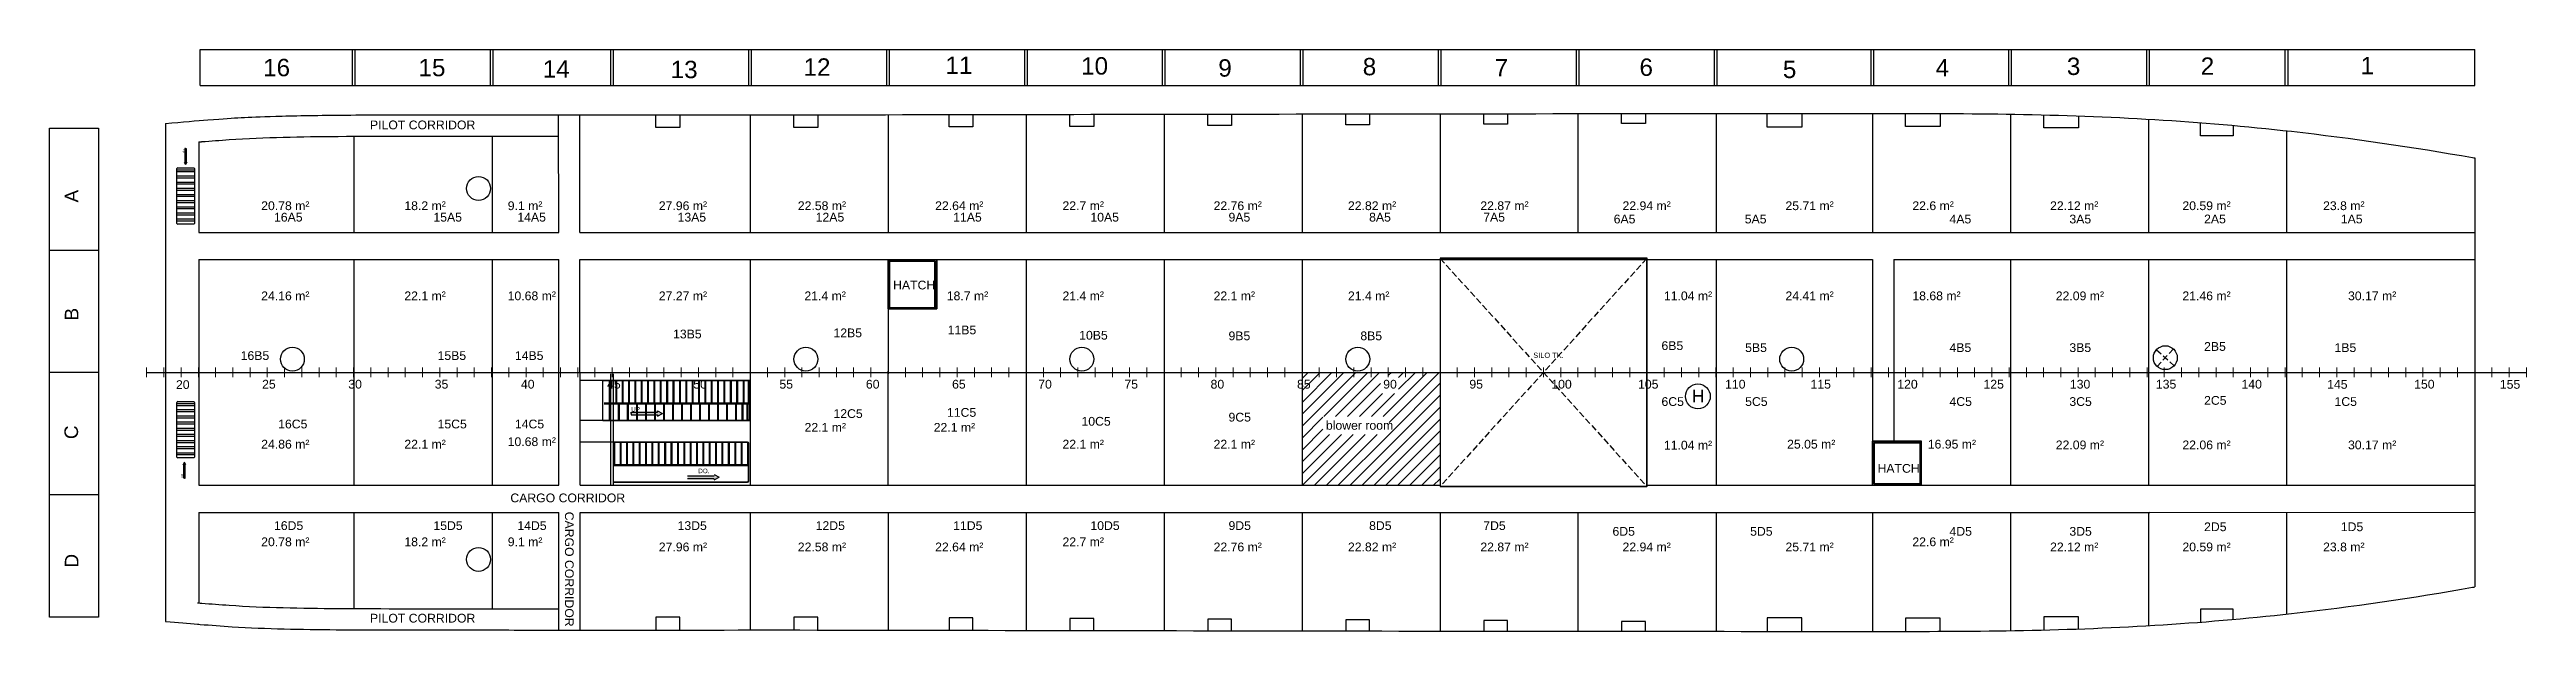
# Model space of a CAD drawing. Header units: inches. Extents: x 1.5 to 94.9, y 1.9 to 23.8.
import ezdxf

# ---------------------------------------------------------------- set-up
doc = ezdxf.new("R2010")
doc.units = ezdxf.units.IN
doc.header["$MEASUREMENT"] = 0
doc.linetypes.add('ACAD_ISO02W100', pattern=[15, 12, -3])
for name, color, linetype in [('deck 4', 7, 'Continuous'), ('Layer1', 10, 'Continuous'), ('Layer2', 7, 'Continuous'), ('PDF2_TEXT', 7, 'Continuous'), ('PDF_INER2', 7, 'Continuous'), ('PDF_out line', 7, 'Continuous'), ('STATIONS', 7, 'Continuous')]:
    doc.layers.add(name, color=color, linetype=linetype)
doc.layers.add('WIND AREA', color=18, linetype='Continuous', true_color=0x000000)
doc.styles.add('PDF ArialMT', font='arial.ttf')
doc.styles.get("Standard").update_dxf_attribs({"font": 'arial.ttf'})

msp = doc.modelspace()

# ---------------------------------------------------------------- texts
at = {"color": 1}
msp.add_text('H', height=0.469, dxfattribs=at).set_placement((63.441, 10.537))
at = {"color": 8, "char_height": 0.65414}
for s, insert, attachment_point in [('\\pxsm1.5;16', (9.592, 23.466, 0), 1), ('\\pxsm1.5;15', (15.448, 23.466, 0), 1), ('\\pxsm1.5,qc;14', (17.764, 23.414, 0), 1), ('\\pxsm1.5,qc;13', (22.585, 23.394, 0), 1), ('\\pxsm1.5,qc;12', (33.343, 23.485), 3), ('\\pxsm1.5,qc;11', (38.694, 23.553, 0), 3), ('\\pxsm1.5,qc;10', (43.806, 23.528, 0), 3), ('\\pxsm1.5,qc;9', (48.723, 23.451, 0), 3), ('\\pxsm1.5,qc;8', (54.167, 23.502, 0), 3), ('\\pxsm1.5,qc;7', (59.138, 23.461, 0), 3), ('\\pxsm1.5,qc;6', (64.597, 23.48, 0), 3), ('\\pxsm1.5,qc;5', (70.002, 23.397, 0), 3), ('\\pxsm1.5,qc;4', (75.762, 23.466, 0), 3), ('\\pxsm1.5,qc;3', (80.706, 23.514, 0), 3), ('\\pxsm1.5,qc;2', (85.751, 23.521, 0), 3), ('\\pxsm1.5,qc;1', (91.776, 23.541, 0), 3)]:
    msp.add_mtext_dynamic_manual_height_columns(s, width=5.74991, gutter_width=3.271, heights=[0.875], dxfattribs=dict(at, insert=insert, attachment_point=attachment_point))
at = {"color": 7, "attachment_point": 1}
for s, width, insert, char_height in [('PILOT CORRIDOR', 4.98609, (13.62, 21.144), 0.32997), ('20.7{\\fArial|b0|i0|c178|p34;8} m²', 1.81467, (9.519, 18.102), 0.32997), ('18.2 m²', 1.67372, (14.915, 18.102), 0.33), ('9.1 m²', 1.67372, (18.813, 18.102), 0.33), ('27.9{\\fArial|b0|i0|c178|p34;6} m²', 2.10099, (24.506, 18.102), 0.32997), ('22.{\\fArial|b0|i0|c178|p34;58} m²', 1.99254, (29.745, 18.102), 0.32997), ('22.6{\\fArial|b0|i0|c178|p34;4} m²', 2.114, (34.921, 18.102), 0.32997), ('22.7 m²', 1.67372, (39.721, 18.102), 0.33), ('22.7{\\fArial|b0|i0|c178|p34;6} m²', 2.02291, (45.416, 18.102), 0.32997), ('22.8{\\fArial|b0|i0|c178|p34;2} m²', 1.90145, (50.48, 18.102), 0.32997), ('22.{\\fArial|b0|i0|c178|p34;87} m²', 2.09882, (55.47, 18.102), 0.32997), ('22.9{\\fArial|b0|i0|c178|p34;4} m²', 2.03809, (60.829, 18.102), 0.32997), ('25.7{\\fArial|b0|i0|c178|p34;1} m²', 2.08364, (66.971, 18.102), 0.32997), ('22.6 m²', 1.67372, (71.754, 18.102), 0.33), ('22.1{\\fArial|b0|i0|c178|p34;2} m²', 2.15955, (76.945, 18.102), 0.32997), ('20.5{\\fArial|b0|i0|c178|p34;9} m²', 2.08363, (81.932, 18.102), 0.32997), ('23.{\\fArial|b0|i0|c178|p34;8} m²', 1.67372, (87.235, 18.102), 0.32997), ('24.{\\fArial|b0|i0|c178|p34;16} m²', 2.10698, (9.519, 14.709), 0.32997), ('22.{\\fArial|b0|i0|c178|p34;1} m²', 1.9493, (14.915, 14.709), 0.32997), ('10.{\\fArial|b0|i0|c178|p34;68} m²', 1.92922, (18.809, 14.709), 0.32997), ('27.{\\fArial|b0|i0|c178|p34;27} m²', 1.95977, (24.506, 14.709), 0.32997), ('21.{\\fArial|b0|i0|c178|p34;4} m²', 1.67372, (29.994, 14.709), 0.32997), ('1{\\fArial|b0|i0|c178|p34;8.7} m²', 1.67372, (35.359, 14.709), 0.32997), ('21.{\\fArial|b0|i0|c178|p34;4} m²', 1.67372, (39.721, 14.709), 0.32997), ('22.{\\fArial|b0|i0|c178|p34;1} m²', 1.67372, (45.416, 14.709), 0.32997), ('21.{\\fArial|b0|i0|c178|p34;4} m²', 1.67372, (50.48, 14.709), 0.32997), ('11.{\\fArial|b0|i0|c178|p34;04} m²', 1.87666, (62.389, 14.709), 0.32997), ('24.{\\fArial|b0|i0|c178|p34;41} m²', 1.91411, (66.971, 14.709), 0.32997), ('1{\\fArial|b0|i0|c178|p34;8.68} m²', 2.11477, (71.754, 14.709), 0.32997), ('22.{\\fArial|b0|i0|c178|p34;09} m²', 1.90383, (77.159, 14.709), 0.32997), ('{\\fArial|b0|i0|c178|p34;21.46} m²', 2.31715, (81.932, 14.709), 0.32997), ('30.{\\fArial|b0|i0|c178|p34;17} m²', 2.26604, (88.175, 14.709), 0.32997), ('22.{\\fArial|b0|i0|c178|p34;1} m²', 1.67372, (29.999, 9.758), 0.32997), ('22.{\\fArial|b0|i0|c178|p34;1} m²', 1.67372, (34.866, 9.758), 0.32997), ('blower room', 3.24907, (49.65, 9.834, 0), 0.32997), ('2{\\fArial|b0|i0|c178|p34;4.86} m²', 1.9497, (9.519, 9.125), 0.32997), ('22.{\\fArial|b0|i0|c178|p34;1} m²', 1.67372, (14.915, 9.125), 0.32997), ('10.{\\fArial|b0|i0|c178|p34;68} m²', 1.80367, (18.809, 9.219), 0.32997), ('22.{\\fArial|b0|i0|c178|p34;1} m²', 1.67372, (39.721, 9.125), 0.32997), ('22.{\\fArial|b0|i0|c178|p34;1} m²', 1.67372, (45.416, 9.125), 0.32997), ('11.{\\fArial|b0|i0|c178|p34;04} m²', 1.87666, (62.389, 9.089), 0.32997), ('25.{\\fArial|b0|i0|c178|p34;05} m²', 1.99604, (67.033, 9.125), 0.32997), ('1{\\fArial|b0|i0|c178|p34;6.95} m²', 2.13721, (72.335, 9.125), 0.32997), ('22.{\\fArial|b0|i0|c178|p34;09} m²', 1.90383, (77.159, 9.097), 0.32997), ('{\\fArial|b0|i0|c178|p34;22.06} m²', 2.31715, (81.932, 9.097), 0.32997), ('30.{\\fArial|b0|i0|c178|p34;17} m²', 2.26604, (88.175, 9.097), 0.32997), ('CARGO CORRIDOR', 4.98609, (18.91, 7.102), 0.32997), ('20.7{\\fArial|b0|i0|c178|p34;8} m²', 1.95767, (9.519, 5.449), 0.32997), ('18.2 m²', 1.67372, (14.915, 5.449), 0.33), ('9.1 m²', 1.67372, (18.813, 5.449), 0.33), ('27.9{\\fArial|b0|i0|c178|p34;6} m²', 2.10099, (24.506, 5.256), 0.32997), ('22.{\\fArial|b0|i0|c178|p34;58} m²', 1.99254, (29.745, 5.256), 0.32997), ('22.6{\\fArial|b0|i0|c178|p34;4} m²', 2.114, (34.921, 5.256), 0.32997), ('22.7 m²', 1.67372, (39.721, 5.449), 0.33), ('22.7{\\fArial|b0|i0|c178|p34;6} m²', 2.02291, (45.416, 5.256), 0.32997), ('22.8{\\fArial|b0|i0|c178|p34;2} m²', 1.90145, (50.48, 5.256), 0.32997), ('22.{\\fArial|b0|i0|c178|p34;87} m²', 2.09882, (55.47, 5.256), 0.32997), ('22.9{\\fArial|b0|i0|c178|p34;4} m²', 2.03809, (60.829, 5.256), 0.32997), ('25.7{\\fArial|b0|i0|c178|p34;1} m²', 2.08364, (66.971, 5.256), 0.32997), ('22.6 m²', 1.67372, (71.754, 5.449), 0.33), ('22.1{\\fArial|b0|i0|c178|p34;2} m²', 2.15955, (76.945, 5.256), 0.32997), ('20.5{\\fArial|b0|i0|c178|p34;9} m²', 2.08363, (81.932, 5.256), 0.32997), ('23.{\\fArial|b0|i0|c178|p34;8} m²', 1.67372, (87.235, 5.256), 0.32997), ('PILOT CORRIDOR', 4.98609, (13.62, 2.574), 0.32997)]:
    msp.add_mtext_dynamic_manual_height_columns(s, width=width, gutter_width=1.65, heights=[0], dxfattribs=dict(at, insert=insert, char_height=char_height))
at = {"color": 7, "insert": (21.298, 6.418, 0), "char_height": 0.32997, "attachment_point": 1, "rotation": 270}
msp.add_mtext_dynamic_manual_height_columns('CARGO CORRIDOR', width=4.98609, gutter_width=1.65, heights=[0], dxfattribs=at)
at = {"layer": 'deck 4', "color": 7, "ltscale": 0.1, "insert": (57.465, 12.407), "char_height": 0.2, "attachment_point": 1}
msp.add_mtext_dynamic_manual_height_columns('SILO TK.', width=1.38264, gutter_width=12.5, heights=[0], dxfattribs=at)
at = {"layer": 'PDF2_TEXT', "char_height": 0.512, "attachment_point": 4, "rotation": 90, "style": 'PDF ArialMT'}
for s, insert in [('A', (2.372, 18.058, 0)), ('B', (2.372, 13.615, 0)), ('C', (2.363, 9.15, 0)), ('D', (2.372, 4.312, 0))]:
    msp.add_mtext(s, dxfattribs=dict(at, insert=insert))
at = {"layer": 'PDF_INER2', "color": 7, "char_height": 0.0861, "rotation": 90}
for s, insert, attachment_point in [('do.', (6.547, 20.085, 0), 3), ('UP', (6.508, 7.681, 0), 1)]:
    msp.add_mtext_dynamic_manual_height_columns(s, width=0.0169, gutter_width=0.431, heights=[0], dxfattribs=dict(at, insert=insert, attachment_point=attachment_point))
at = {"layer": 'PDF_INER2', "color": 7, "char_height": 0.1708}
for s, insert, attachment_point in [('UP', (23.464, 10.359), 1), ('DO.', (26.417, 8.039), 3)]:
    msp.add_mtext_dynamic_manual_height_columns(s, width=0.03351, gutter_width=0.854, heights=[0], dxfattribs=dict(at, insert=insert, attachment_point=attachment_point))
at = {"layer": 'STATIONS', "color": 30, "true_color": 0xf8991e, "char_height": 0.33, "attachment_point": 1}
for s, heights, insert in [('16A5', [0], (10.002, 17.671)), ('15A5', [0], (16.01, 17.671)), ('14A5', [0], (19.174, 17.671)), ('13A5', [0], (25.213, 17.671)), ('12A5', [0], (30.418, 17.671)), ('11A5', [0], (35.601, 17.671)), ('10A5', [0], (40.773, 17.671)), ('9A5', [0], (45.978, 17.671)), ('8A5', [0], (51.278, 17.671)), ('7A5', [0], (55.58, 17.671)), ('6A5', [0], (60.496, 17.601, 0)), ('5A5', [0], (65.436, 17.601, 0)), ('4A5', [0], (73.153, 17.601, 0)), ('3A5', [0], (77.672, 17.601, 0)), ('2A5', [0], (82.749, 17.603, 0)), ('1A5', [0], (87.902, 17.603, 0)), ('13B5', [0], (25.043, 13.272)), ('12B5', [0], (31.089, 13.315)), ('\\pxt3;11B5', [0], (35.393, 13.426)), ('10B5', [0], (40.35, 13.226)), ('9B5', [0], (45.978, 13.203)), ('8B5', [0], (50.948, 13.203)), ('16B5', [0], (8.745, 12.46)), ('15B5', [0], (16.167, 12.46)), ('14B5', [0], (19.082, 12.46)), ('6B5', [0], (62.297, 12.834, 0)), ('5B5', [0], (65.451, 12.76, 0)), ('4B5', [0], (73.153, 12.76, 0)), ('3B5', [0], (77.672, 12.76, 0)), ('2B5', [0], (82.749, 12.803, 0)), ('1B5', [0], (87.665, 12.76, 0)), ('12C5', [0], (31.089, 10.276)), ('11C5', [0], (35.367, 10.321)), ('6C5', [0], (62.297, 10.729, 0)), ('5C5', [0], (65.451, 10.729, 0)), ('4C5', [0], (73.153, 10.729, 0)), ('3C5', [0], (77.672, 10.729, 0)), ('2C5', [0], (82.749, 10.773, 0)), ('1C5', [0], (87.665, 10.729, 0)), ('16C5', [0], (10.159, 9.884)), ('15C5', [0], (16.167, 9.884)), ('14C5', [0], (19.082, 9.884)), ('10C5', [0.341], (40.437, 9.986)), ('9C5', [0], (45.978, 10.142)), ('16D5', [0], (10.002, 6.059)), ('15D5', [0], (16.01, 6.059)), ('14D5', [0], (19.174, 6.059)), ('13D5', [0], (25.213, 6.059)), ('12D5', [0], (30.418, 6.059)), ('11D5', [0], (35.601, 6.059)), ('10D5', [0], (40.773, 6.059)), ('9D5', [0], (45.978, 6.059)), ('8D5', [0], (51.278, 6.059)), ('7D5', [0.259], (55.58, 6.059)), ('6D5', [0], (60.451, 5.843, 0)), ('5D5', [0], (65.639, 5.843, 0)), ('4D5', [0], (73.153, 5.843, 0)), ('3D5', [0], (77.672, 5.843, 0)), ('2D5', [0], (82.749, 6.015, 0)), ('1D5', [0], (87.902, 6.015, 0))]:
    msp.add_mtext_dynamic_manual_height_columns(s, width=1.67372, gutter_width=1.65, heights=heights, dxfattribs=dict(at, insert=insert))
at = {"layer": 'STATIONS', "color": 7, "attachment_point": 1}
for s, width, gutter_width, insert, char_height in [('HATCH', 1.67372, 1.65, (33.337, 15.116, 0), 0.33), ('20', 0.22092, 1.651, (6.307, 11.367), 0.3303), ('25', 0.22092, 1.651, (9.553, 11.383, 0), 0.3303), ('30', 0.22092, 1.651, (12.801, 11.383, 0), 0.3303), ('35', 0.22092, 1.651, (16.06, 11.383, 0), 0.3303), ('40', 0.22092, 1.651, (19.308, 11.383, 0), 0.3303), ('45', 0.22092, 1.651, (22.556, 11.383, 0), 0.3303), ('50', 0.22092, 1.651, (25.804, 11.383, 0), 0.3303), ('55', 0.22092, 1.651, (29.051, 11.383, 0), 0.3303), ('60', 0.22092, 1.651, (32.311, 11.383, 0), 0.3303), ('65', 0.22092, 1.651, (35.559, 11.383, 0), 0.3303), ('70', 0.22092, 1.651, (38.806, 11.383, 0), 0.3303), ('75', 0.22092, 1.651, (42.054, 11.383, 0), 0.3303), ('80', 0.22092, 1.651, (45.302, 11.383, 0), 0.3303), ('85', 0.22092, 1.651, (48.562, 11.383, 0), 0.3303), ('90', 0.22092, 1.651, (51.809, 11.383, 0), 0.3303), ('95', 0.22092, 1.651, (55.057, 11.383, 0), 0.3303), ('100', 0.22092, 1.651, (58.146, 11.383, 0), 0.3303), ('105', 0.22092, 1.651, (61.415, 11.383, 0), 0.3303), ('110', 0.22092, 1.651, (64.695, 11.383, 0), 0.3303), ('115', 0.22092, 1.651, (67.915, 11.383, 0), 0.3303), ('120', 0.22092, 1.651, (71.186, 11.383, 0), 0.3303), ('125', 0.22092, 1.651, (74.434, 11.383, 0), 0.3303), ('130', 0.22092, 1.651, (77.691, 11.383, 0), 0.3303), ('135', 0.22092, 1.651, (80.932, 11.383, 0), 0.3303), ('140', 0.22092, 1.651, (84.157, 11.383, 0), 0.3303), ('145', 0.22092, 1.651, (87.386, 11.377, 0), 0.3303), ('150', 0.22092, 1.651, (90.667, 11.383, 0), 0.3303), ('155', 0.22092, 1.651, (93.897, 11.377, 0), 0.3303), ('HATCH', 1.67372, 1.65, (70.441, 8.214, 0), 0.33)]:
    msp.add_mtext_dynamic_manual_height_columns(s, width=width, gutter_width=gutter_width, heights=[0], dxfattribs=dict(at, insert=insert, char_height=char_height))

# ---------------------------------------------------------------- hatches: boundary and pattern name
h = msp.add_hatch()
h.set_pattern_fill('ANSI31', color=256, scale=0.1)
h.set_pattern_definition([(45, (-3468.2132, -1985.6228), (-0.224506403, 0.224506403), [])])
h.paths.add_polyline_path([(53.945, 11.661), (48.75, 11.661), (48.75, 9.032), (48.752, 7.411), (53.947, 7.411)])
h.paths.add_polyline_path([(49.537, 9.324), (52.033, 9.324), (52.033, 10.004), (49.537, 10.004)], flags=16)
h.paths.add_polyline_path([(51.708, 10.871), (52.386, 10.871), (52.386, 11.552), (51.708, 11.552)], flags=16)
h.paths.add_polyline_path([(49.139, 10.871), (49.139, 11.552)], flags=16)
at = {"layer": 'PDF_INER2'}
h = msp.add_hatch(color=7, dxfattribs=at)
h.dxf.hatch_style = 1
h.paths.add_polyline_path([(6.696, 20.087), (6.67, 20.087), (6.645, 20.087), (6.645, 19.583), (6.62, 19.583), (6.67, 19.488), (6.721, 19.583), (6.696, 19.583)])
h = msp.add_hatch(color=7, dxfattribs=at)
h.dxf.hatch_style = 1
h.paths.add_polyline_path([(24.646, 10.114), (24.458, 10.214), (24.458, 10.164), (23.458, 10.164), (23.458, 10.114), (23.458, 10.064), (24.458, 10.064), (24.458, 10.014)])
h = msp.add_hatch(color=7, dxfattribs=at)
h.dxf.hatch_style = 1
h.paths.add_polyline_path([(6.657, 7.679), (6.632, 7.679), (6.607, 7.679), (6.607, 8.183), (6.581, 8.183), (6.632, 8.278), (6.682, 8.183), (6.657, 8.183)])
h = msp.add_hatch(color=7, dxfattribs=at)
h.dxf.hatch_style = 1
h.paths.add_polyline_path([(25.588, 7.772), (25.588, 7.722), (25.588, 7.672), (26.588, 7.672), (26.588, 7.622), (26.776, 7.722), (26.588, 7.822), (26.588, 7.772)])

# ---------------------------------------------------------------- linework, layer by layer
at = {"color": 8}
for p, q in [((7.216, 22.466), (7.216, 23.815)), ((7.216, 23.815, 0), (92.95, 23.815, 0)), ((12.966, 22.466), (12.966, 23.815)), ((13.066, 22.466), (13.066, 23.815)), ((18.166, 22.466), (18.166, 23.815)), ((18.266, 22.466), (18.266, 23.815)), ((22.696, 22.466), (22.696, 23.815)), ((22.796, 22.466), (22.796, 23.815)), ((27.896, 22.466), (27.896, 23.815)), ((27.996, 22.466), (27.996, 23.815)), ((33.096, 22.466), (33.096, 23.815)), ((33.196, 22.466), (33.196, 23.815)), ((38.296, 22.466, 0), (38.296, 23.815, 0)), ((38.396, 22.466), (38.396, 23.815)), ((43.496, 22.466), (43.496, 23.815)), ((43.596, 22.466), (43.596, 23.815)), ((48.696, 22.466), (48.696, 23.815)), ((48.796, 22.466), (48.796, 23.815)), ((53.896, 22.466), (53.896, 23.815)), ((53.996, 22.466), (53.996, 23.815)), ((59.096, 22.466), (59.096, 23.815)), ((59.196, 22.466), (59.196, 23.815)), ((64.301, 22.466, 0), (64.301, 23.815, 0)), ((64.401, 22.466, 0), (64.401, 23.815, 0)), ((70.196, 22.466), (70.196, 23.815)), ((70.296, 22.466), (70.296, 23.815)), ((75.396, 22.466), (75.396, 23.815)), ((75.496, 22.466), (75.496, 23.815)), ((80.596, 22.466), (80.596, 23.815)), ((80.696, 22.466), (80.696, 23.815)), ((85.8, 22.466, 0), (85.8, 23.815, 0)), ((85.9, 23.815, 0), (85.9, 22.466, 0)), ((92.95, 22.466), (92.95, 23.815)), ((7.216, 22.466, 0), (92.95, 22.466, 0))]:
    msp.add_line(p, q, dxfattribs=at)
at = {"color": 7}
for p, q in [((24.396, 20.88), (24.396, 21.36)), ((24.396, 20.88), (24.396, 21.36)), ((29.596, 20.88), (29.596, 21.357)), ((29.596, 20.88), (29.596, 21.357)), ((35.446, 20.904), (35.446, 21.369)), ((35.446, 20.904), (35.446, 21.369)), ((39.996, 20.925), (39.996, 21.377)), ((39.996, 20.925), (39.996, 21.377)), ((45.196, 20.952), (45.196, 21.386)), ((45.196, 20.952), (45.196, 21.386)), ((50.395, 20.982), (50.395, 21.394)), ((50.395, 20.982), (50.395, 21.394)), ((55.596, 21.006), (55.596, 21.401)), ((55.596, 21.006), (55.596, 21.401)), ((60.796, 21.037), (60.796, 21.406)), ((60.796, 21.037), (60.796, 21.406)), ((66.282, 20.894), (66.282, 21.41)), ((66.282, 20.894), (66.282, 21.41)), ((71.496, 20.918), (71.496, 21.411)), ((71.496, 20.918), (71.496, 21.411)), ((76.715, 20.866), (76.715, 21.357)), ((76.715, 20.866), (76.715, 21.357)), ((82.61, 20.573, 0), (82.61, 21.063, 0)), ((82.61, 20.573, 0), (82.61, 21.063, 0)), ((24.396, 2.442), (24.396, 1.962)), ((24.396, 2.442), (24.396, 1.962)), ((29.596, 2.442), (29.596, 1.965)), ((29.596, 2.442), (29.596, 1.965)), ((35.446, 2.419), (35.446, 1.954)), ((35.446, 2.419), (35.446, 1.954)), ((39.996, 2.397), (39.996, 1.946)), ((39.996, 2.397), (39.996, 1.946)), ((45.196, 2.371), (45.196, 1.937)), ((45.196, 2.371), (45.196, 1.937)), ((50.395, 2.341), (50.395, 1.929)), ((50.395, 2.341), (50.395, 1.929)), ((55.596, 2.317), (55.596, 1.922)), ((55.596, 2.317), (55.596, 1.922)), ((60.796, 2.286), (60.796, 1.917)), ((60.796, 2.286), (60.796, 1.917)), ((66.282, 2.428), (66.282, 1.913)), ((66.282, 2.428), (66.282, 1.913)), ((71.496, 2.405), (71.496, 1.912)), ((71.496, 2.405), (71.496, 1.912)), ((76.715, 2.457), (76.715, 1.965)), ((76.715, 2.457), (76.715, 1.965)), ((82.61, 2.75, 0), (82.61, 2.26, 0)), ((82.61, 2.75, 0), (82.61, 2.26, 0))]:
    msp.add_line(p, q, dxfattribs=at)
for p, q in [((71.057, 15.911), (71.049, 9.006)), ((71.047, 7.476), (71.047, 7.411))]:
    msp.add_line(p, q)
at = {"elevation": 0}
msp.add_lwpolyline([(33.15, 15.913), (34.979, 15.913), (34.979, 14.053), (33.15, 14.053)], close=True, dxfattribs=at)
at = {"color": 7}
for points in [[(25.296, 21.36, 0), (25.296, 20.88, 0), (24.396, 20.88, 0)], [(25.296, 21.36, 0), (25.296, 20.88, 0), (24.396, 20.88, 0)], [(30.496, 21.359, 0), (30.496, 20.88, 0), (29.596, 20.88, 0)], [(30.496, 21.359, 0), (30.496, 20.88, 0), (29.596, 20.88, 0)], [(36.346, 21.37, 0), (36.346, 20.904, 0), (35.446, 20.904, 0)], [(36.346, 21.37, 0), (36.346, 20.904, 0), (35.446, 20.904, 0)], [(40.896, 21.378, 0), (40.896, 20.925, 0), (39.996, 20.925, 0)], [(40.896, 21.378, 0), (40.896, 20.925, 0), (39.996, 20.925, 0)], [(46.096, 21.387, 0), (46.096, 20.952, 0), (45.196, 20.952, 0)], [(46.096, 21.387, 0), (46.096, 20.952, 0), (45.196, 20.952, 0)], [(51.295, 21.395, 0), (51.295, 20.982, 0), (50.395, 20.982, 0)], [(51.295, 21.395, 0), (51.295, 20.982, 0), (50.395, 20.982, 0)], [(56.496, 21.402, 0), (56.496, 21.006, 0), (55.596, 21.006, 0)], [(56.496, 21.402, 0), (56.496, 21.006, 0), (55.596, 21.006, 0)], [(61.696, 21.407, 0), (61.696, 21.037, 0), (60.796, 21.037, 0)], [(61.696, 21.407, 0), (61.696, 21.037, 0), (60.796, 21.037, 0)], [(67.582, 21.41, 0), (67.582, 20.894, 0), (66.282, 20.894, 0)], [(67.582, 21.41, 0), (67.582, 20.894, 0), (66.282, 20.894, 0)], [(72.796, 21.408, 0), (72.796, 20.918, 0), (71.496, 20.918, 0)], [(72.796, 21.408, 0), (72.796, 20.918, 0), (71.496, 20.918, 0)], [(78.015, 21.318, 0), (78.015, 20.866, 0), (76.715, 20.866, 0)], [(78.015, 21.318, 0), (78.015, 20.866, 0), (76.715, 20.866, 0)], [(83.85, 20.959, 0), (83.85, 20.573, 0), (82.61, 20.573, 0)], [(83.85, 20.959, 0), (83.85, 20.573, 0), (82.61, 20.573, 0)], [(25.296, 1.962, 0), (25.296, 2.442, 0), (24.396, 2.442, 0)], [(25.296, 1.962, 0), (25.296, 2.442, 0), (24.396, 2.442, 0)], [(30.496, 1.963, 0), (30.496, 2.442, 0), (29.596, 2.442, 0)], [(30.496, 1.963, 0), (30.496, 2.442, 0), (29.596, 2.442, 0)], [(36.346, 1.952, 0), (36.346, 2.419, 0), (35.446, 2.419, 0)], [(36.346, 1.952, 0), (36.346, 2.419, 0), (35.446, 2.419, 0)], [(40.896, 1.944, 0), (40.896, 2.397, 0), (39.996, 2.397, 0)], [(40.896, 1.944, 0), (40.896, 2.397, 0), (39.996, 2.397, 0)], [(46.096, 1.935, 0), (46.096, 2.371, 0), (45.196, 2.371, 0)], [(46.096, 1.935, 0), (46.096, 2.371, 0), (45.196, 2.371, 0)], [(51.295, 1.927, 0), (51.295, 2.341, 0), (50.395, 2.341, 0)], [(51.295, 1.927, 0), (51.295, 2.341, 0), (50.395, 2.341, 0)], [(56.496, 1.921, 0), (56.496, 2.317, 0), (55.596, 2.317, 0)], [(56.496, 1.921, 0), (56.496, 2.317, 0), (55.596, 2.317, 0)], [(61.696, 1.916, 0), (61.696, 2.286, 0), (60.796, 2.286, 0)], [(61.696, 1.916, 0), (61.696, 2.286, 0), (60.796, 2.286, 0)], [(67.582, 1.912, 0), (67.582, 2.428, 0), (66.282, 2.428, 0)], [(67.582, 1.912, 0), (67.582, 2.428, 0), (66.282, 2.428, 0)], [(72.796, 1.914, 0), (72.796, 2.405, 0), (71.496, 2.405, 0)], [(72.796, 1.914, 0), (72.796, 2.405, 0), (71.496, 2.405, 0)], [(78.015, 2.004, 0), (78.015, 2.457, 0), (76.715, 2.457, 0)], [(78.015, 2.004, 0), (78.015, 2.457, 0), (76.715, 2.457, 0)], [(83.85, 2.364, 0), (83.85, 2.75, 0), (82.61, 2.75, 0)], [(83.85, 2.364, 0), (83.85, 2.75, 0), (82.61, 2.75, 0)]]:
    msp.add_polyline3d(points, dxfattribs=at)
at = {"color": 1}
msp.add_circle((63.669, 10.761), 0.469, dxfattribs=at)
at = {"layer": 'deck 4', "color": 7}
for p, q in [((13.02, 16.934), (13.02, 20.552)), ((18.22, 20.558), (18.22, 16.934)), ((20.732, 16.934), (20.73, 21.359)), ((21.533, 16.934), (21.532, 21.36)), ((27.95, 21.356), (27.95, 16.934)), ((33.15, 21.364), (33.15, 16.934)), ((38.35, 21.374, 0), (38.35, 16.934, 0)), ((43.55, 21.383), (43.55, 16.934)), ((48.75, 21.391), (48.75, 16.934)), ((53.95, 21.399), (53.95, 16.934)), ((59.15, 21.405), (59.15, 16.934)), ((64.355, 21.409, 0), (64.355, 16.934, 0)), ((70.25, 21.411), (70.25, 16.934)), ((75.45, 21.383), (75.45, 16.934)), ((80.65, 21.193), (80.65, 16.934)), ((85.85, 20.754, 0), (85.85, 16.934, 0)), ((7.17, 20.34), (7.17, 16.934)), ((92.95, 19.735), (92.95, 3.588, 0)), ((6.343, 17.273), (6.343, 19.336)), ((7.003, 19.28), (6.343, 19.28)), ((6.343, 19.22), (7.003, 19.22)), ((7.003, 19.048), (6.343, 19.048)), ((6.343, 18.989), (7.003, 18.989)), ((7.003, 18.816), (6.343, 18.816)), ((6.343, 18.757), (7.003, 18.757)), ((6.371, 19.365), (6.975, 19.365)), ((7.003, 19.336), (7.003, 17.273)), ((7.003, 18.584), (6.343, 18.584)), ((6.343, 18.525), (7.003, 18.525)), ((7.003, 18.353), (6.343, 18.353)), ((6.343, 18.294), (7.003, 18.294)), ((7.003, 18.121), (6.343, 18.121)), ((6.343, 18.062), (7.003, 18.062)), ((7.003, 17.889), (6.343, 17.889)), ((6.343, 17.83), (7.003, 17.83)), ((7.003, 17.658), (6.343, 17.658)), ((6.343, 17.598), (7.003, 17.598)), ((7.003, 17.426), (6.343, 17.426)), ((6.343, 17.367), (7.003, 17.367)), ((6.975, 17.245), (6.371, 17.245)), ((7.17, 16.934), (20.732, 16.934, 0)), ((21.533, 16.934, 0), (92.947, 16.934, 0)), ((7.17, 15.914), (7.17, 7.411)), ((7.17, 15.914, 0), (20.732, 15.913, 0)), ((13.02, 7.411), (13.02, 15.914)), ((18.22, 15.913), (18.22, 7.411)), ((20.735, 7.411), (20.732, 15.913, 0)), ((21.533, 15.913, 0), (61.755, 15.911)), ((21.536, 7.411), (21.533, 15.913)), ((27.95, 15.913), (27.95, 7.411)), ((33.15, 15.913, 0), (33.15, 11.612)), ((33.15, 15.913, 0), (33.15, 14.053, 0)), ((33.15, 15.913, 0), (34.98, 15.913, 0)), ((34.97, 15.903, 0), (33.15, 15.903, 0)), ((33.159, 15.913, 0), (33.159, 14.053, 0)), ((34.97, 15.913, 0), (34.969, 14.053, 0)), ((34.98, 15.913, 0), (34.979, 14.053, 0)), ((38.35, 15.912, 0), (38.35, 7.411, 0)), ((43.55, 15.912), (43.55, 7.411)), ((48.75, 15.912), (48.75, 9.032)), ((53.95, 15.962, 0), (53.955, 7.361)), ((61.745, 7.371), (61.745, 15.953)), ((61.755, 15.911), (70.25, 15.911)), ((64.355, 15.911), (64.355, 7.411)), ((70.25, 15.911), (70.25, 7.411)), ((71.057, 15.911), (92.947, 15.911)), ((75.45, 15.911), (75.45, 7.411)), ((80.65, 15.911), (80.65, 7.411)), ((85.85, 15.911, 0), (85.85, 7.411, 0)), ((33.204, 15.858, 0), (34.924, 15.858, 0)), ((33.15, 14.063, 0), (34.969, 14.063, 0)), ((33.15, 14.053, 0), (34.979, 14.053, 0)), ((22.395, 11.352), (21.535, 11.351)), ((22.7, 7.411), (22.7, 11.611)), ((22.8, 7.411), (22.8, 11.611)), ((33.15, 7.411, 0), (33.15, 11.711)), ((6.343, 8.472), (6.343, 10.535)), ((7.003, 10.478), (6.343, 10.478)), ((6.343, 10.419), (7.003, 10.419)), ((6.371, 10.563), (6.975, 10.563)), ((7.003, 10.535), (7.003, 8.472)), ((7.003, 10.247), (6.343, 10.247)), ((6.343, 10.188), (7.003, 10.188)), ((7.003, 10.015), (6.343, 10.015)), ((6.343, 9.956), (7.003, 9.956)), ((7.003, 9.783), (6.343, 9.783)), ((6.343, 9.724), (7.003, 9.724)), ((7.003, 9.552), (6.343, 9.552)), ((6.343, 9.492), (7.003, 9.492)), ((22.395, 9.852), (21.535, 9.851)), ((7.003, 9.32), (6.343, 9.32)), ((6.343, 9.261), (7.003, 9.261)), ((7.003, 9.088), (6.343, 9.088)), ((6.343, 9.029), (7.003, 9.029)), ((7.003, 8.856), (6.343, 8.856)), ((6.343, 8.797), (7.003, 8.797)), ((7.003, 8.625), (6.343, 8.625)), ((6.343, 8.566), (7.003, 8.566)), ((6.975, 8.443), (6.371, 8.443)), ((22.8, 9.032), (21.535, 9.031)), ((48.75, 9.032), (48.75, 7.411)), ((71.55, 9.016), (70.305, 9.016)), ((70.305, 9.016), (72.055, 9.016, 0)), ((71.55, 9.016), (70.305, 9.016)), ((70.305, 9.016), (72.055, 9.016, 0)), ((7.17, 7.411), (20.735, 7.411)), ((21.536, 7.411), (53.955, 7.411)), ((61.755, 7.411), (92.947, 7.411)), ((70.25, 7.421), (72.092, 7.421, 0)), ((70.25, 7.421), (72.092, 7.421, 0)), ((70.25, 7.411), (72.102, 7.411, 0)), ((70.25, 7.411), (72.102, 7.411, 0)), ((70.305, 7.466), (72.055, 7.466)), ((70.305, 7.466), (72.055, 7.466)), ((7.17, 6.392), (7.17, 2.979)), ((7.17, 6.392), (20.736, 6.392)), ((13.02, 2.771), (13.02, 6.392)), ((18.22, 6.392), (18.22, 2.765)), ((20.738, 1.963), (20.736, 6.392)), ((21.536, 6.392), (80.7, 6.392)), ((21.538, 1.963), (21.536, 6.392)), ((27.95, 6.392), (27.95, 1.965)), ((33.15, 6.392), (33.15, 1.958)), ((38.35, 6.392, 0), (38.35, 1.949, 0)), ((43.55, 6.392), (43.55, 1.939)), ((48.75, 6.392), (48.75, 1.931)), ((53.95, 6.392), (53.95, 1.924)), ((59.15, 6.392), (59.15, 1.918)), ((64.355, 6.392), (64.355, 1.914)), ((70.25, 6.392), (70.25, 1.912)), ((75.45, 6.392), (75.45, 1.94)), ((80.65, 6.392), (80.65, 2.13)), ((92.947, 6.374, 0), (80.7, 6.392)), ((85.85, 6.384, 0), (85.85, 2.568, 0))]:
    msp.add_line(p, q, dxfattribs=at)
at = {"layer": 'deck 4', "color": 7, "linetype": 'Continuous'}
for p, q in [((61.755, 15.961), (53.95, 15.962, 0)), ((53.955, 15.953), (53.955, 7.361)), ((53.955, 15.953), (61.745, 15.953)), ((61.755, 7.361), (61.755, 15.961)), ((33.194, 15.858, 0), (33.194, 14.098, 0)), ((34.924, 15.858, 0), (33.194, 15.858, 0)), ((33.194, 15.848, 0), (34.914, 15.848, 0)), ((33.204, 15.848, 0), (33.204, 14.098, 0)), ((34.914, 14.098, 0), (34.914, 15.858, 0)), ((34.924, 15.858, 0), (34.924, 14.098, 0)), ((34.924, 15.858, 0), (34.924, 14.098, 0)), ((33.194, 14.098, 0), (34.924, 14.098, 0)), ((33.204, 14.108, 0), (34.914, 14.108, 0)), ((72.102, 9.071), (70.25, 9.071)), ((70.25, 9.071, 0), (72.102, 9.071, 0)), ((72.102, 9.071), (70.25, 9.071)), ((70.25, 9.071, 0), (72.102, 9.071, 0)), ((70.25, 8.476, 0), (70.25, 9.071, 0)), ((70.25, 7.411, 0), (70.25, 9.071, 0)), ((70.25, 9.061), (72.102, 9.061)), ((72.102, 9.061, 0), (70.25, 9.061, 0)), ((70.25, 9.061), (72.102, 9.061)), ((72.102, 9.061, 0), (70.25, 9.061, 0)), ((70.26, 7.411, 0), (70.26, 9.071, 0)), ((70.26, 7.411, 0), (70.26, 9.071, 0)), ((70.305, 9.016), (70.305, 7.466)), ((72.045, 9.016, 0), (70.305, 9.016)), ((70.305, 9.016), (70.305, 7.466)), ((72.045, 9.016, 0), (70.305, 9.016)), ((70.305, 9.006), (72.045, 9.006)), ((70.305, 9.006), (72.045, 9.006)), ((70.315, 9.006), (70.315, 7.466)), ((70.315, 9.006), (70.315, 7.466)), ((72.045, 7.476), (72.045, 9.016)), ((72.045, 7.476), (72.045, 9.016)), ((72.055, 9.016), (72.055, 7.511)), ((72.055, 9.016), (72.055, 7.466)), ((72.055, 9.016), (72.055, 7.511)), ((72.055, 9.016), (72.055, 7.466)), ((72.092, 8.476, 0), (72.092, 9.071, 0)), ((72.092, 8.476, 0), (72.092, 9.071, 0)), ((72.092, 7.756), (72.092, 8.476, 0)), ((72.092, 7.756), (72.092, 8.476, 0)), ((72.102, 8.476, 0), (72.102, 9.071, 0)), ((72.102, 8.476, 0), (72.102, 9.071, 0)), ((72.102, 7.756, 0), (72.102, 8.476, 0)), ((72.102, 7.756, 0), (72.102, 8.476, 0)), ((70.315, 7.476), (72.045, 7.476)), ((70.315, 7.476), (72.045, 7.476)), ((72.092, 7.411, 0), (72.092, 7.756, 0)), ((72.092, 7.411, 0), (72.092, 7.756, 0)), ((72.102, 7.411, 0), (72.102, 7.756, 0)), ((72.102, 7.411, 0), (72.102, 7.756, 0)), ((53.955, 7.371), (61.745, 7.371)), ((61.755, 7.361), (53.955, 7.361))]:
    msp.add_line(p, q, dxfattribs=at)
at = {"layer": 'deck 4', "color": 7}
for centre in [(17.712, 18.588), (10.695, 12.162), (30.05, 12.162), (40.45, 12.162), (50.85, 12.162, 0), (67.205, 12.162), (81.288, 12.216, 0), (17.712, 4.622)]:
    msp.add_circle(centre, 0.45, dxfattribs=at)
for centre, start, end in [((6.371, 19.336), 90, 180), ((6.975, 19.336), 0, 90), ((6.371, 17.273), 180, 270), ((6.975, 17.273), 270, 0), ((6.371, 10.535), 90, 180), ((6.975, 10.535), 0, 90), ((6.371, 8.472), 180, 270), ((6.975, 8.472), 270, 0)]:
    msp.add_arc(centre, 0.0282, start, end, dxfattribs=at)
for points, knots in [([(5.916, 21.033), (6.558, 21.092), (7.924, 21.205), (8.735, 21.255), (9.82, 21.307), (12.42, 21.358), (15.67, 21.356), (19.411, 21.36), (26.035, 21.361), (29.18, 21.357), (42.941, 21.383), (58.419, 21.412), (75.657, 21.411), (80.855, 21.227), (86.621, 20.734, 0), (90.632, 20.145, 0), (92.924, 19.74, 0), (92.95, 19.735, 0)], [0, 0, 0, 0, 0.659395, 1.659395, 2.659395, 3.659395, 4.659395, 5.659395, 6.192998, 6.192998, 6.192998, 47.477648, 52.62617, 57.905252, 63.07608, 69.979465, 70.058392, 70.058392, 70.058392, 70.058392]), ([(7.17, 20.34), (7.186, 20.341), (7.203, 20.342), (7.22, 20.344), (7.235, 20.345), (7.251, 20.346), (7.266, 20.347), (7.272, 20.348), (7.277, 20.348), (7.283, 20.349), (7.628, 20.376), (7.97, 20.403), (8.989, 20.472), (9.667, 20.5), (11.036, 20.535), (11.724, 20.543), (14.132, 20.56), (15.853, 20.557), (18.63, 20.558), (19.684, 20.559), (20.738, 20.56)], [-0.113295, -0.113295, -0.113295, -0.113295, -0.063151, -0.063151, -0.063151, -0.016591, -0.016591, -0.016591, 0, 0, 0, 1.038843, 1.038843, 3.116529, 3.116529, 5.194216, 5.194216, 10.359723, 10.359723, 13.52262, 13.52262, 13.52262, 13.52262]), ([(5.916, 2.29), (6.371, 2.248), (6.777, 2.213), (7.12, 2.185), (7.153, 2.182), (7.586, 2.147), (9.326, 2.012), (12.418, 1.964), (16.158, 1.966), (18.954, 1.964), (20.639, 1.963), (21.271, 1.963), (21.538, 1.963), (21.673, 1.963), (23.546, 1.962), (26.035, 1.962), (29.18, 1.966), (42.941, 1.94), (58.419, 1.91), (75.657, 1.912), (80.855, 2.096), (86.621, 2.589), (90.632, 3.177, 0), (92.924, 3.583, 0), (92.95, 3.588, 0)], [0, 0, 0, 0, 0.46805, 0.46805, 0.46805, 0.568244, 1.771646, 5.70119, 9.838424, 12.994059, 14.090864, 14.890864, 14.890864, 14.890864, 14.933473, 15.467077, 15.467077, 15.467077, 56.751727, 61.900248, 67.17933, 72.350158, 79.253543, 79.332471, 79.332471, 79.332471, 79.332471])]:
    msp.add_open_spline(points, degree=3, knots=knots, dxfattribs=at)
at = {"layer": 'deck 4', "color": 7, "extrusion": (-9.7388e-12, -6.0139e-10, -1)}
msp.add_open_spline([(7.12, 2.987), (7.153, 2.984), (7.187, 2.982), (7.22, 2.979), (7.235, 2.978), (7.251, 2.977), (7.266, 2.975), (7.272, 2.975), (7.277, 2.974), (7.283, 2.974), (7.628, 2.947), (7.97, 2.92), (8.989, 2.851), (9.667, 2.823), (11.036, 2.787), (11.724, 2.78), (14.132, 2.763), (15.853, 2.766), (18.63, 2.764), (19.684, 2.764), (20.738, 2.763)], degree=3, knots=[-0.163308, -0.163308, -0.163308, -0.163308, -0.063151, -0.063151, -0.063151, -0.016591, -0.016591, -0.016591, 0, 0, 0, 1.038843, 1.038843, 3.116529, 3.116529, 5.194216, 5.194216, 10.359723, 10.359723, 13.52262, 13.52262, 13.52262, 13.52262], dxfattribs=at)
at = {"layer": 'Layer1', "color": 7, "linetype": 'ACAD_ISO02W100', "ltscale": 0.02}
for p, q in [((53.955, 15.953), (61.745, 7.371)), ((61.745, 15.953), (53.955, 7.371))]:
    msp.add_line(p, q, dxfattribs=at)
at = {"layer": 'Layer1', "color": 7, "linetype": 'Continuous'}
for p, q in [((22.64, 11.322), (22.64, 10.512)), ((22.64, 11.322), (22.68, 11.322)), ((22.68, 10.512), (22.68, 11.322)), ((22.88, 11.322), (22.88, 10.512)), ((22.88, 11.322), (22.92, 11.322)), ((22.92, 10.512), (22.92, 11.322)), ((23.12, 11.322), (23.12, 10.512)), ((23.12, 11.322), (23.16, 11.322)), ((23.16, 10.512), (23.16, 11.322)), ((23.36, 11.322), (23.36, 10.512)), ((23.36, 11.322), (23.4, 11.322)), ((23.4, 10.512), (23.4, 11.322)), ((23.6, 11.322), (23.6, 10.512)), ((23.6, 11.322), (23.64, 11.322)), ((23.64, 10.512), (23.64, 11.322)), ((23.84, 11.322), (23.84, 10.512)), ((23.84, 11.322), (23.88, 11.322)), ((23.88, 10.512), (23.88, 11.322)), ((24.08, 11.322), (24.08, 10.512)), ((24.08, 11.322), (24.12, 11.322)), ((24.12, 10.512), (24.12, 11.322)), ((24.32, 11.322), (24.32, 10.512)), ((24.32, 11.322), (24.36, 11.322)), ((24.36, 10.512), (24.36, 11.322)), ((24.56, 11.322), (24.56, 10.512)), ((24.56, 11.322), (24.6, 11.322)), ((24.6, 10.512), (24.6, 11.322)), ((24.8, 11.322), (24.8, 10.512)), ((24.8, 11.322), (24.84, 11.322)), ((24.84, 10.512), (24.84, 11.322)), ((25.04, 11.322), (25.04, 10.512)), ((25.04, 11.322), (25.08, 11.322)), ((25.08, 10.512), (25.08, 11.322)), ((25.28, 11.322), (25.28, 10.512)), ((25.28, 11.322, 0), (25.28, 10.512)), ((25.28, 11.322), (25.32, 11.322)), ((25.32, 10.512), (25.32, 11.322, 0)), ((25.32, 10.512), (25.32, 11.322, 0)), ((25.52, 11.322, 0), (25.52, 10.512)), ((25.52, 11.322), (25.56, 11.322)), ((25.56, 10.512), (25.56, 11.322, 0)), ((25.76, 11.322, 0), (25.76, 10.512)), ((25.76, 11.322), (25.8, 11.322)), ((25.8, 10.512), (25.8, 11.322, 0)), ((26, 11.322, 0), (26, 10.512, 0)), ((26, 11.322), (26.04, 11.322)), ((26.04, 10.512, 0), (26.04, 11.322, 0)), ((26.24, 11.322, 0), (26.24, 10.512, 0)), ((26.24, 11.322), (26.28, 11.322)), ((26.28, 10.512, 0), (26.28, 11.322, 0)), ((26.48, 11.322, 0), (26.48, 10.512, 0)), ((26.48, 11.322), (26.52, 11.322)), ((26.52, 10.512, 0), (26.52, 11.322, 0)), ((26.72, 11.322, 0), (26.72, 10.512, 0)), ((26.72, 11.322), (26.76, 11.322)), ((26.76, 10.512, 0), (26.76, 11.322, 0)), ((26.96, 11.322, 0), (26.96, 10.512, 0)), ((26.96, 11.322), (27, 11.322)), ((27, 10.512, 0), (27, 11.322, 0)), ((27.2, 11.322, 0), (27.2, 10.512, 0)), ((27.2, 11.322), (27.24, 11.322)), ((27.24, 10.512, 0), (27.24, 11.322, 0)), ((27.44, 11.322, 0), (27.44, 10.512, 0)), ((27.44, 11.322), (27.48, 11.322, 0)), ((27.48, 10.512, 0), (27.48, 11.322, 0)), ((27.68, 11.322, 0), (27.68, 10.512, 0)), ((27.68, 11.322), (27.72, 11.322, 0)), ((27.72, 10.512, 0), (27.72, 11.322, 0)), ((27.87, 11.322, 0), (27.87, 10.512, 0)), ((27.87, 11.322), (27.91, 11.322, 0)), ((27.91, 10.512, 0), (27.91, 11.322, 0)), ((22.44, 10.512), (27.95, 10.512)), ((27.95, 10.462, 0), (22.44, 10.462, 0)), ((22.64, 10.462), (22.64, 9.882)), ((22.68, 9.882), (22.68, 10.462)), ((22.98, 10.462), (22.98, 9.882)), ((23.02, 9.882), (23.02, 10.462)), ((23.319, 10.462), (23.319, 9.882)), ((23.359, 9.882), (23.359, 10.462)), ((23.659, 10.462), (23.659, 9.882)), ((23.699, 9.882), (23.699, 10.462)), ((23.999, 10.462, 0), (23.999, 9.882, 0)), ((24.039, 9.882, 0), (24.039, 10.462, 0)), ((24.339, 10.462, 0), (24.339, 9.882, 0)), ((24.379, 9.882, 0), (24.379, 10.462, 0)), ((24.679, 10.462, 0), (24.679, 9.882, 0)), ((24.719, 9.882, 0), (24.719, 10.462, 0)), ((25.019, 10.462, 0), (25.019, 9.882, 0)), ((25.059, 9.882, 0), (25.059, 10.462, 0)), ((25.359, 10.462, 0), (25.359, 9.882, 0)), ((25.399, 9.882, 0), (25.399, 10.462, 0)), ((25.699, 10.462, 0), (25.699, 9.882, 0)), ((25.739, 9.882, 0), (25.739, 10.462, 0)), ((26.039, 10.462, 0), (26.039, 9.882, 0)), ((26.079, 9.882, 0), (26.079, 10.462, 0)), ((26.379, 10.462, 0), (26.379, 9.882, 0)), ((26.419, 9.882, 0), (26.419, 10.462, 0)), ((26.719, 10.462, 0), (26.719, 9.882, 0)), ((26.759, 9.882, 0), (26.759, 10.462, 0)), ((27.059, 10.462, 0), (27.059, 9.882, 0)), ((27.099, 9.882, 0), (27.099, 10.462, 0)), ((27.399, 10.462, 0), (27.399, 9.882, 0)), ((27.439, 9.882, 0), (27.439, 10.462, 0)), ((27.639, 10.462, 0), (27.639, 9.882, 0)), ((27.679, 9.882, 0), (27.679, 10.462, 0)), ((27.829, 10.462, 0), (27.829, 9.882, 0)), ((27.869, 9.882, 0), (27.869, 10.462, 0)), ((22.64, 9.882), (22.68, 9.882)), ((22.98, 9.882), (23.02, 9.882)), ((23.319, 9.882), (23.359, 9.882)), ((23.659, 9.882), (23.699, 9.882)), ((23.999, 9.882), (24.039, 9.882)), ((24.339, 9.882), (24.379, 9.882)), ((24.679, 9.882), (24.719, 9.882)), ((25.019, 9.882), (25.059, 9.882)), ((25.359, 9.882), (25.399, 9.882)), ((25.699, 9.882), (25.739, 9.882)), ((26.039, 9.882), (26.079, 9.882)), ((26.379, 9.882), (26.419, 9.882)), ((26.719, 9.882), (26.759, 9.882)), ((27.059, 9.882), (27.099, 9.882)), ((27.399, 9.882), (27.439, 9.882)), ((27.639, 9.882), (27.679, 9.882)), ((27.829, 9.882), (27.869, 9.882)), ((22.805, 9.002), (22.805, 8.192)), ((22.805, 9.002), (22.845, 9.002)), ((22.845, 8.192), (22.845, 9.002)), ((23.045, 9.002), (23.045, 8.192)), ((23.045, 9.002), (23.085, 9.002)), ((23.085, 8.192), (23.085, 9.002)), ((23.285, 9.002), (23.285, 8.192)), ((23.285, 9.002), (23.325, 9.002)), ((23.325, 8.192), (23.325, 9.002)), ((23.525, 9.002), (23.525, 8.192)), ((23.525, 9.002), (23.565, 9.002)), ((23.565, 8.192), (23.565, 9.002)), ((23.765, 9.002), (23.765, 8.192)), ((23.765, 9.002), (23.805, 9.002)), ((23.805, 8.192), (23.805, 9.002)), ((24.005, 9.002), (24.005, 8.192)), ((24.005, 9.002), (24.045, 9.002)), ((24.045, 8.192), (24.045, 9.002)), ((24.245, 9.002), (24.245, 8.192)), ((24.245, 9.002), (24.285, 9.002)), ((24.285, 8.192), (24.285, 9.002)), ((24.485, 9.002), (24.485, 8.192)), ((24.485, 9.002), (24.525, 9.002)), ((24.525, 8.192), (24.525, 9.002)), ((24.725, 9.002), (24.725, 8.192)), ((24.725, 9.002), (24.765, 9.002)), ((24.765, 8.192), (24.765, 9.002)), ((24.965, 9.002), (24.965, 8.192)), ((24.965, 9.002), (25.005, 9.002)), ((25.005, 8.192), (25.005, 9.002)), ((25.205, 9.002), (25.205, 8.192)), ((25.205, 9.002), (25.245, 9.002)), ((25.245, 8.192), (25.245, 9.002)), ((25.445, 9.002), (25.445, 8.192)), ((25.445, 9.002), (25.485, 9.002)), ((25.485, 8.192), (25.485, 9.002)), ((25.685, 9.002), (25.685, 8.192)), ((25.685, 9.002, 0), (25.685, 8.192)), ((25.685, 9.002), (25.725, 9.002)), ((25.725, 8.192), (25.725, 9.002, 0)), ((25.725, 8.192), (25.725, 9.002, 0)), ((25.925, 9.002, 0), (25.925, 8.192)), ((25.925, 9.002), (25.965, 9.002)), ((25.965, 8.192), (25.965, 9.002, 0)), ((26.165, 9.002, 0), (26.165, 8.192)), ((26.165, 9.002), (26.205, 9.002)), ((26.205, 8.192), (26.205, 9.002, 0)), ((26.405, 9.002, 0), (26.405, 8.192, 0)), ((26.405, 9.002), (26.445, 9.002)), ((26.445, 8.192, 0), (26.445, 9.002, 0)), ((26.645, 9.002, 0), (26.645, 8.192, 0)), ((26.645, 9.002), (26.685, 9.002)), ((26.685, 8.192, 0), (26.685, 9.002, 0)), ((26.885, 9.002, 0), (26.885, 8.192, 0)), ((26.885, 9.002), (26.925, 9.002)), ((26.925, 8.192, 0), (26.925, 9.002, 0)), ((27.125, 9.002, 0), (27.125, 8.192, 0)), ((27.125, 9.002), (27.165, 9.002)), ((27.165, 8.192, 0), (27.165, 9.002, 0)), ((27.365, 9.002, 0), (27.365, 8.192, 0)), ((27.365, 9.002), (27.405, 9.002)), ((27.405, 8.192, 0), (27.405, 9.002, 0)), ((27.605, 9.002, 0), (27.605, 8.192, 0)), ((27.605, 9.002), (27.645, 9.002)), ((27.645, 8.192, 0), (27.645, 9.002, 0)), ((27.845, 9.002, 0), (27.845, 8.192, 0)), ((27.845, 9.002), (27.88, 9.002)), ((27.885, 8.192, 0), (27.885, 8.994, 0)), ((22.8, 8.192), (27.89, 8.192)), ((27.89, 8.142, 0), (22.8, 8.142, 0))]:
    msp.add_line(p, q, dxfattribs=at)
at = {"layer": 'Layer1', "color": 7, "linetype": 'ACAD_ISO02W100', "ltscale": 0.0001}
for p, q in [((22.44, 10.492), (27.95, 10.492, 0)), ((27.95, 10.482, 0), (22.44, 10.482)), ((22.8, 8.172), (27.89, 8.172, 0)), ((27.89, 8.162, 0), (22.8, 8.162))]:
    msp.add_line(p, q, dxfattribs=at)
at = {"layer": 'Layer2'}
for p, q in [((1.542, 2.445, 0), (1.542, 20.862, 0)), ((1.542, 20.862, 0), (3.383, 20.862, 0)), ((3.383, 20.862, 0), (3.383, 2.445, 0)), ((3.383, 16.251, 0), (1.542, 16.251, 0)), ((3.383, 11.653, 0), (1.542, 11.653, 0)), ((22.395, 9.852), (22.395, 11.352)), ((3.383, 7.047, 0), (1.542, 7.047, 0)), ((3.383, 2.445, 0), (1.542, 2.445, 0))]:
    msp.add_line(p, q, dxfattribs=at)
at = {"layer": 'PDF_INER2', "color": 7}
for p, q in [((5.916, 21.033), (5.916, 2.29)), ((6.67, 20.087, 0), (6.645, 20.087, 0)), ((6.645, 20.087, 0), (6.645, 19.583, 0)), ((6.67, 20.087, 0), (6.696, 20.087, 0)), ((6.696, 20.087, 0), (6.696, 19.583, 0)), ((6.62, 19.583, 0), (6.67, 19.488, 0)), ((6.721, 19.583, 0), (6.67, 19.488, 0)), ((23.458, 10.114, 0), (23.458, 10.164, 0)), ((23.458, 10.164, 0), (24.458, 10.164, 0)), ((23.458, 10.114, 0), (23.458, 10.064, 0)), ((23.458, 10.064, 0), (24.458, 10.064, 0)), ((24.458, 10.164, 0), (24.458, 10.214, 0)), ((24.458, 10.214, 0), (24.646, 10.114, 0)), ((24.458, 10.014, 0), (24.646, 10.114, 0)), ((24.458, 10.064, 0), (24.458, 10.014, 0)), ((6.581, 8.183, 0), (6.632, 8.278, 0)), ((6.607, 7.679, 0), (6.607, 8.183, 0)), ((6.632, 7.679, 0), (6.607, 7.679, 0)), ((6.682, 8.183, 0), (6.632, 8.278, 0)), ((6.632, 7.679, 0), (6.657, 7.679, 0)), ((6.657, 7.679, 0), (6.657, 8.183, 0)), ((25.588, 7.772, 0), (26.588, 7.772, 0)), ((25.588, 7.672, 0), (26.588, 7.672, 0)), ((26.588, 7.822, 0), (26.776, 7.722, 0)), ((26.588, 7.622, 0), (26.776, 7.722, 0))]:
    msp.add_line(p, q, dxfattribs=at)
at = {"layer": 'PDF_out line', "color": 7, "linetype": 'ACAD_ISO02W100', "ltscale": 0.02}
for p, q in [((80.953, 12.518, 0), (81.622, 11.915, 0)), ((81.597, 12.544, 0), (80.979, 11.889, 0))]:
    msp.add_line(p, q, dxfattribs=at)
at = {"layer": 'STATIONS', "color": 7}
msp.add_line((5.2, 11.661, 0), (94.9, 11.661, 0), dxfattribs=at)
at = {"layer": 'STATIONS', "color": 7, "lineweight": 20, "elevation": 0}
for points in [[(5.2, 11.487), (5.2, 11.849)], [(5.85, 11.487), (5.85, 11.849)], [(6.5, 11.487), (6.5, 11.849)], [(7.15, 11.487), (7.15, 11.849)], [(7.8, 11.487), (7.8, 11.849)], [(8.45, 11.487), (8.45, 11.849)], [(9.1, 11.487), (9.1, 11.849)], [(9.75, 11.487), (9.75, 11.849)], [(10.4, 11.487), (10.4, 11.849)], [(11.05, 11.487), (11.05, 11.849)], [(11.7, 11.487), (11.7, 11.849)], [(12.35, 11.487), (12.35, 11.849)], [(13, 11.487), (13, 11.849)], [(13.65, 11.487), (13.65, 11.849)], [(14.3, 11.487), (14.3, 11.849)], [(14.95, 11.487), (14.95, 11.849)], [(15.6, 11.487), (15.6, 11.849)], [(16.25, 11.487), (16.25, 11.849)], [(16.9, 11.487), (16.9, 11.849)], [(17.55, 11.487), (17.55, 11.849)], [(18.2, 11.487), (18.2, 11.849)], [(18.85, 11.487), (18.85, 11.849)], [(19.5, 11.487), (19.5, 11.849)], [(20.15, 11.487), (20.15, 11.849)], [(20.8, 11.487), (20.8, 11.849)], [(21.45, 11.487), (21.45, 11.849)], [(22.1, 11.487), (22.1, 11.849)], [(22.75, 11.487), (22.75, 11.849)], [(23.4, 11.487), (23.4, 11.849)], [(24.05, 11.487), (24.05, 11.849)], [(24.7, 11.487), (24.7, 11.849)], [(25.35, 11.487), (25.35, 11.849)], [(26, 11.487), (26, 11.849)], [(26.65, 11.487), (26.65, 11.849)], [(27.3, 11.487), (27.3, 11.849)], [(27.95, 11.487), (27.95, 11.849)], [(28.6, 11.487), (28.6, 11.849)], [(29.25, 11.487), (29.25, 11.849)], [(29.9, 11.487), (29.9, 11.849)], [(30.55, 11.487), (30.55, 11.849)], [(31.2, 11.487), (31.2, 11.849)], [(31.85, 11.487), (31.85, 11.849)], [(32.5, 11.487), (32.5, 11.849)], [(33.15, 11.487), (33.15, 11.849)], [(33.8, 11.487), (33.8, 11.849)], [(34.45, 11.487), (34.45, 11.849)], [(35.1, 11.487), (35.1, 11.849)], [(35.75, 11.487), (35.75, 11.849)], [(36.4, 11.487), (36.4, 11.849)], [(37.05, 11.487), (37.05, 11.849)], [(37.7, 11.487), (37.7, 11.849)], [(38.35, 11.487), (38.35, 11.849)], [(39, 11.487), (39, 11.849)], [(39.65, 11.487), (39.65, 11.849)], [(40.3, 11.487), (40.3, 11.849)], [(40.95, 11.487), (40.95, 11.849)], [(41.6, 11.487), (41.6, 11.849)], [(42.25, 11.487), (42.25, 11.849)], [(42.9, 11.487), (42.9, 11.849)], [(43.55, 11.487), (43.55, 11.849)], [(44.2, 11.487), (44.2, 11.849)], [(44.85, 11.487), (44.85, 11.849)], [(45.5, 11.487), (45.5, 11.849)], [(46.15, 11.487), (46.15, 11.849)], [(46.8, 11.487), (46.8, 11.849)], [(47.45, 11.487), (47.45, 11.849)], [(48.1, 11.487), (48.1, 11.849)], [(48.75, 11.487), (48.75, 11.849)], [(49.4, 11.487), (49.4, 11.849)], [(50.05, 11.487), (50.05, 11.849)], [(50.7, 11.487), (50.7, 11.849)], [(51.35, 11.487), (51.35, 11.849)], [(52, 11.487), (52, 11.849)], [(52.65, 11.487), (52.65, 11.849)], [(53.3, 11.487), (53.3, 11.849)], [(53.95, 11.487), (53.95, 11.849)], [(54.6, 11.487), (54.6, 11.849)], [(55.25, 11.487), (55.25, 11.849)], [(55.9, 11.487), (55.9, 11.849)], [(56.55, 11.487), (56.55, 11.849)], [(57.2, 11.487), (57.2, 11.849)], [(57.85, 11.487), (57.85, 11.849)], [(58.5, 11.487), (58.5, 11.849)], [(59.15, 11.487), (59.15, 11.849)], [(59.8, 11.487), (59.8, 11.849)], [(60.45, 11.487), (60.45, 11.849)], [(61.1, 11.487), (61.1, 11.849)], [(61.75, 11.487), (61.75, 11.849)], [(62.4, 11.487), (62.4, 11.849)], [(63.05, 11.487), (63.05, 11.849)], [(63.7, 11.487), (63.7, 11.849)], [(64.35, 11.487), (64.35, 11.849)], [(65, 11.487), (65, 11.849)], [(65.65, 11.487), (65.65, 11.849)], [(66.3, 11.487), (66.3, 11.849)], [(66.95, 11.487), (66.95, 11.849)], [(67.6, 11.487), (67.6, 11.849)], [(68.25, 11.487), (68.25, 11.849)], [(68.9, 11.487), (68.9, 11.849)], [(69.55, 11.487), (69.55, 11.849)], [(70.2, 11.487), (70.2, 11.849)], [(70.85, 11.487), (70.85, 11.849)], [(71.5, 11.487), (71.5, 11.849)], [(72.15, 11.487), (72.15, 11.849)], [(72.8, 11.487), (72.8, 11.849)], [(73.45, 11.487), (73.45, 11.849)], [(74.1, 11.487), (74.1, 11.849)], [(74.75, 11.487), (74.75, 11.849)], [(75.4, 11.487), (75.4, 11.849)], [(76.05, 11.487), (76.05, 11.849)], [(76.7, 11.487), (76.7, 11.849)], [(77.35, 11.487), (77.35, 11.849)], [(78, 11.487), (78, 11.849)], [(78.65, 11.487), (78.65, 11.849)], [(79.3, 11.487), (79.3, 11.849)], [(79.95, 11.487), (79.95, 11.849)], [(80.6, 11.487), (80.6, 11.849)], [(81.25, 11.487), (81.25, 11.849)], [(81.9, 11.487), (81.9, 11.849)], [(82.55, 11.487), (82.55, 11.849)], [(83.2, 11.487), (83.2, 11.849)], [(83.85, 11.487), (83.85, 11.849)], [(84.5, 11.487), (84.5, 11.849)], [(85.15, 11.487), (85.15, 11.849)], [(85.8, 11.487), (85.8, 11.849)], [(86.45, 11.487), (86.45, 11.849)], [(87.1, 11.487), (87.1, 11.849)], [(87.75, 11.487), (87.75, 11.849)], [(88.4, 11.487), (88.4, 11.849)], [(89.05, 11.487), (89.05, 11.849)], [(89.7, 11.487), (89.7, 11.849)], [(90.35, 11.487), (90.35, 11.849)], [(91, 11.487), (91, 11.849)], [(91.65, 11.487), (91.65, 11.849)], [(92.3, 11.487), (92.3, 11.849)], [(92.95, 11.487), (92.95, 11.849)], [(93.6, 11.487), (93.6, 11.849)], [(94.25, 11.487), (94.25, 11.849)], [(94.9, 11.487), (94.9, 11.849)]]:
    msp.add_lwpolyline(points, dxfattribs=at)
at = {"layer": 'WIND AREA', "color": 7, "linetype": 'Continuous'}
for p, q in [((27.95, 11.352, 0), (22.395, 11.352)), ((27.94, 11.342, 0), (22.395, 11.342)), ((27.94, 9.912), (27.94, 11.292)), ((27.95, 9.902), (27.95, 11.302)), ((22.395, 9.862), (27.94, 9.862)), ((22.395, 9.852), (27.95, 9.852)), ((27.85, 9.032, 0), (22.8, 9.032)), ((27.84, 9.022, 0), (22.8, 9.022)), ((27.89, 7.592, 0), (27.89, 8.972, 0)), ((27.9, 7.582, 0), (27.9, 8.982, 0)), ((22.8, 7.542), (27.84, 7.542, 0)), ((22.8, 7.532), (27.85, 7.532, 0))]:
    msp.add_line(p, q, dxfattribs=at)
for centre, start, end in [((27.89, 11.292, 0), 0, 90), ((27.9, 11.302, 0), 0, 90), ((27.89, 9.912), 270, 0), ((27.9, 9.902), 270, 0), ((27.84, 8.972, 0), 0, 90), ((27.85, 8.982, 0), 0, 90), ((27.84, 7.592, 0), 270, 0), ((27.85, 7.582, 0), 270, 0)]:
    msp.add_arc(centre, 0.05, start, end, dxfattribs=at)

msp.set_redraw_order([(e.dxf.handle, doc.entitydb.next_handle()) for e in msp.query("TEXT MTEXT ATTDEF DIMENSION ARC_DIMENSION")])  # texts and dimensions are drawn at this point

doc.saveas('drawing.dxf')
